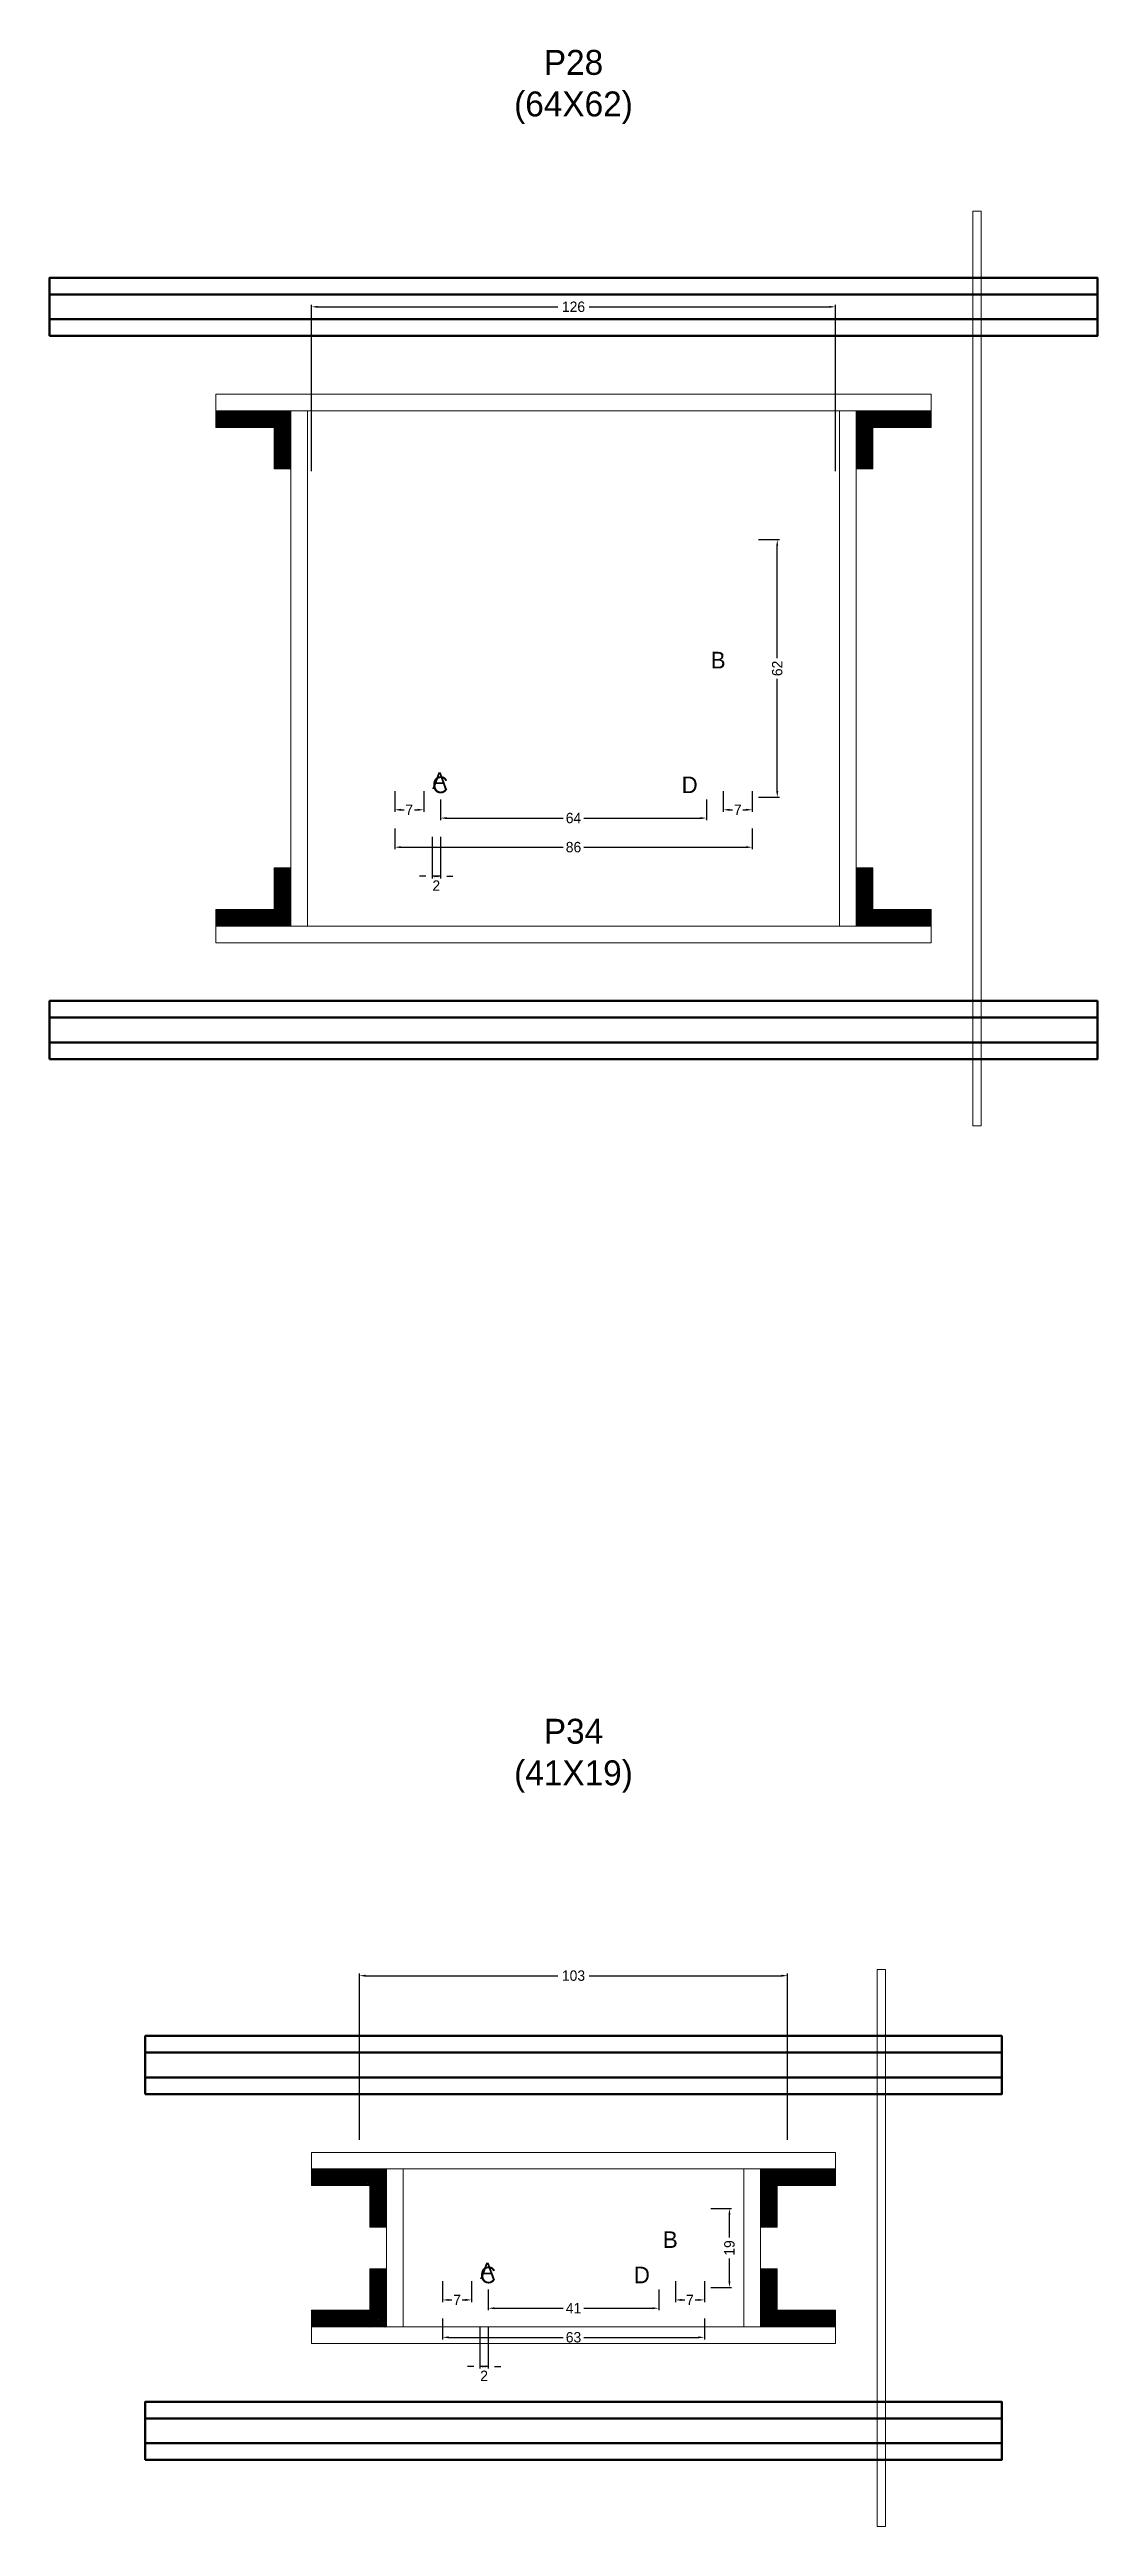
# Model space of a CAD drawing. Header units: centimetres. Extents: x -12000 to 4115, y -10266 to 2668.
# Drawn here: x -126 to 126, y -5247 to -4651 of the extents above; entities that cross this region are included whole.
import ezdxf

# ---------------------------------------------------------------- set-up
doc = ezdxf.new("R2010")
doc.units = ezdxf.units.CM
for name, color, linetype in [('COTA', 241, 'Continuous'), ('GRAVATA', 224, 'Continuous'), ('Hachura', 251, 'Continuous'), ('NOMENCLATURA', 7, 'Continuous'), ('SARRAFO', 251, 'Continuous')]:
    doc.layers.add(name, color=color, linetype=linetype)
doc.dimstyles.new('cotax2', dxfattribs={"dimtxt": 2.5, "dimasz": 1.5, "dimexe": 0.5, "dimexo": 0.5, "dimgap": 0.5, "dimtad": 1, "dimcen": 2.5, "dimazin": 3, "dimtfac": 1, "dimtmove": 0, "dimatfit": 3})

msp = doc.modelspace()

# ---------------------------------------------------------------- texts
at = {"layer": 'NOMENCLATURA'}
for s, p in [('B', (33, -4800)), ('A', (-34, -4829)), ('C', (-34, -4830)), ('D', (26, -4830)), ('B', (21.5, -5180)), ('A', (-22.5, -5187.5)), ('C', (-22.5, -5188.5)), ('D', (14.5, -5188.5))]:
    msp.add_text(s, height=4, dxfattribs=at).set_placement(p)
at = {"layer": 'NOMENCLATURA', "char_height": 6, "attachment_point": 8}
for s, insert in [('P28\\P(64X62)', (0, -4669)), ('P34\\P(41X19)', (0, -5070.5))]:
    msp.add_mtext(s, dxfattribs=dict(at, insert=insert))

# ---------------------------------------------------------------- blocks, each defined once
blk = doc.blocks.new('_CLOSEDFILLED')
at = {"color": 0, "linetype": 'BYBLOCK'}
blk.add_solid([(-1, 0.16), (0, 0), (-1, -0.16)], dxfattribs=at)
blk = doc.blocks.new('*D378')
for p, q in [((-31.5, -5197), (-31.5, -5202)), ((-30, -5201.5), (-2.5, -5201.5)), ((2.5, -5201.5), (30, -5201.5)), ((31.5, -5197), (31.5, -5202))]:
    blk.add_line(p, q)
at = {"layer": 'Defpoints'}
for p in [(-31.5, -5196.5), (-31.5, -5201.5), (31.5, -5196.5)]:
    blk.add_point(p, dxfattribs=at)
at = {"layer": 'COTA', "xscale": 1.5, "yscale": 1.5, "rotation": 180}
blk.add_blockref('_CLOSEDFILLED', (-31.5, -5201.5), dxfattribs=at)
at = {"layer": 'COTA', "xscale": 1.5, "yscale": 1.5}
blk.add_blockref('_CLOSEDFILLED', (31.5, -5201.5), dxfattribs=at)
at = {"layer": 'COTA', "insert": (0, -5201.5), "char_height": 2.5, "attachment_point": 5}
blk.add_mtext('63', dxfattribs=at)
blk = doc.blocks.new('*D379')
for p, q in [((-20.5, -5190), (-20.5, -5195)), ((20.5, -5190), (20.5, -5195)), ((-19, -5194.5), (-2.5, -5194.5)), ((2.5, -5194.5), (19, -5194.5))]:
    blk.add_line(p, q)
at = {"layer": 'Defpoints'}
for p in [(-20.5, -5189.5), (20.5, -5189.5), (-20.5, -5194.5)]:
    blk.add_point(p, dxfattribs=at)
at = {"layer": 'COTA', "xscale": 1.5, "yscale": 1.5, "rotation": 180}
blk.add_blockref('_CLOSEDFILLED', (-20.5, -5194.5), dxfattribs=at)
at = {"layer": 'COTA', "xscale": 1.5, "yscale": 1.5}
blk.add_blockref('_CLOSEDFILLED', (20.5, -5194.5), dxfattribs=at)
at = {"layer": 'COTA', "insert": (0, -5194.5), "char_height": 2.5, "attachment_point": 5}
blk.add_mtext('41', dxfattribs=at)
blk = doc.blocks.new('*D380')
for p, q in [((33, -5170.5), (38, -5170.5)), ((37.5, -5177.5), (37.5, -5172)), ((37.5, -5188), (37.5, -5182.5)), ((33, -5189.5), (38, -5189.5))]:
    blk.add_line(p, q)
at = {"layer": 'Defpoints'}
for p in [(32.5, -5170.5), (32.5, -5189.5), (37.5, -5189.5)]:
    blk.add_point(p, dxfattribs=at)
at = {"layer": 'COTA', "xscale": 1.5, "yscale": 1.5}
for p, rotation in [((37.5, -5170.5), 90), ((37.5, -5189.5), 270)]:
    blk.add_blockref('_CLOSEDFILLED', p, dxfattribs=dict(at, rotation=rotation))
at = {"layer": 'COTA', "insert": (37.5, -5180), "char_height": 2.5, "attachment_point": 5, "rotation": 90}
blk.add_mtext('19', dxfattribs=at)
blk = doc.blocks.new('*D381')
for p, q in [((-31.5, -5188), (-31.5, -5193)), ((-24.5, -5188), (-24.5, -5193)), ((-30, -5192.5), (-29.25, -5192.5)), ((-26.75, -5192.5), (-26, -5192.5))]:
    blk.add_line(p, q)
at = {"layer": 'Defpoints'}
for p in [(-31.5, -5187.5), (-24.5, -5187.5), (-31.5, -5192.5)]:
    blk.add_point(p, dxfattribs=at)
at = {"layer": 'COTA', "xscale": 1.5, "yscale": 1.5, "rotation": 180}
blk.add_blockref('_CLOSEDFILLED', (-31.5, -5192.5), dxfattribs=at)
at = {"layer": 'COTA', "xscale": 1.5, "yscale": 1.5}
blk.add_blockref('_CLOSEDFILLED', (-24.5, -5192.5), dxfattribs=at)
at = {"layer": 'COTA', "insert": (-28, -5192.5), "char_height": 2.5, "attachment_point": 5}
blk.add_mtext('7', dxfattribs=at)
blk = doc.blocks.new('*D382')
for p, q in [((24.5, -5188), (24.5, -5193)), ((31.5, -5188), (31.5, -5193)), ((26, -5192.5), (26.75, -5192.5)), ((29.25, -5192.5), (30, -5192.5))]:
    blk.add_line(p, q)
at = {"layer": 'Defpoints'}
for p in [(24.5, -5187.5), (31.5, -5187.5), (24.5, -5192.5)]:
    blk.add_point(p, dxfattribs=at)
at = {"layer": 'COTA', "xscale": 1.5, "yscale": 1.5, "rotation": 180}
blk.add_blockref('_CLOSEDFILLED', (24.5, -5192.5), dxfattribs=at)
at = {"layer": 'COTA', "xscale": 1.5, "yscale": 1.5}
blk.add_blockref('_CLOSEDFILLED', (31.5, -5192.5), dxfattribs=at)
at = {"layer": 'COTA', "insert": (28, -5192.5), "char_height": 2.5, "attachment_point": 5}
blk.add_mtext('7', dxfattribs=at)
blk = doc.blocks.new('*D383')
for p, q in [((-51.5, -5154), (-51.5, -5114)), ((-50, -5114.5), (-3.75, -5114.5)), ((3.75, -5114.5), (50, -5114.5)), ((51.5, -5154), (51.5, -5114))]:
    blk.add_line(p, q)
at = {"layer": 'Defpoints'}
for p in [(-51.5, -5114.5), (-51.5, -5154.5), (51.5, -5154.5)]:
    blk.add_point(p, dxfattribs=at)
at = {"layer": 'COTA', "xscale": 1.5, "yscale": 1.5, "rotation": 180}
blk.add_blockref('_CLOSEDFILLED', (-51.5, -5114.5), dxfattribs=at)
at = {"layer": 'COTA', "xscale": 1.5, "yscale": 1.5}
blk.add_blockref('_CLOSEDFILLED', (51.5, -5114.5), dxfattribs=at)
at = {"layer": 'COTA', "insert": (0, -5114.5), "char_height": 2.5, "attachment_point": 5}
blk.add_mtext('103', dxfattribs=at)
blk = doc.blocks.new('*D352')
for p, q in [((-43, -4838.5), (-43, -4843.5)), ((43, -4838.5), (43, -4843.5)), ((-41.5, -4843), (-2.5, -4843)), ((2.5, -4843), (41.5, -4843))]:
    blk.add_line(p, q)
at = {"layer": 'Defpoints'}
for p in [(-43, -4838), (43, -4838), (-43, -4843)]:
    blk.add_point(p, dxfattribs=at)
at = {"layer": 'COTA', "xscale": 1.5, "yscale": 1.5, "rotation": 180}
blk.add_blockref('_CLOSEDFILLED', (-43, -4843), dxfattribs=at)
at = {"layer": 'COTA', "xscale": 1.5, "yscale": 1.5}
blk.add_blockref('_CLOSEDFILLED', (43, -4843), dxfattribs=at)
at = {"layer": 'COTA', "insert": (0, -4843), "char_height": 2.5, "attachment_point": 5}
blk.add_mtext('86', dxfattribs=at)
blk = doc.blocks.new('*D353')
for p, q in [((-32, -4831.5), (-32, -4836.5)), ((32, -4831.5), (32, -4836.5)), ((-30.5, -4836), (-2.5, -4836)), ((2.5, -4836), (30.5, -4836))]:
    blk.add_line(p, q)
at = {"layer": 'Defpoints'}
for p in [(-32, -4831), (32, -4831), (-32, -4836)]:
    blk.add_point(p, dxfattribs=at)
at = {"layer": 'COTA', "xscale": 1.5, "yscale": 1.5, "rotation": 180}
blk.add_blockref('_CLOSEDFILLED', (-32, -4836), dxfattribs=at)
at = {"layer": 'COTA', "xscale": 1.5, "yscale": 1.5}
blk.add_blockref('_CLOSEDFILLED', (32, -4836), dxfattribs=at)
at = {"layer": 'COTA', "insert": (0, -4836), "char_height": 2.5, "attachment_point": 5}
blk.add_mtext('64', dxfattribs=at)
blk = doc.blocks.new('*D354')
for p, q in [((44.5, -4769), (49.5, -4769)), ((49, -4797.5), (49, -4770.5)), ((49, -4829.5), (49, -4802.5)), ((44.5, -4831), (49.5, -4831))]:
    blk.add_line(p, q)
at = {"layer": 'Defpoints'}
for p in [(44, -4769), (44, -4831), (49, -4831)]:
    blk.add_point(p, dxfattribs=at)
at = {"layer": 'COTA', "xscale": 1.5, "yscale": 1.5}
for p, rotation in [((49, -4769), 90), ((49, -4831), 270)]:
    blk.add_blockref('_CLOSEDFILLED', p, dxfattribs=dict(at, rotation=rotation))
at = {"layer": 'COTA', "insert": (49, -4800), "char_height": 2.5, "attachment_point": 5, "rotation": 90}
blk.add_mtext('62', dxfattribs=at)
blk = doc.blocks.new('*D355')
for p, q in [((-43, -4829.5), (-43, -4834.5)), ((-36, -4829.5), (-36, -4834.5)), ((-41.5, -4834), (-40.75, -4834)), ((-38.25, -4834), (-37.5, -4834))]:
    blk.add_line(p, q)
at = {"layer": 'Defpoints'}
for p in [(-43, -4829), (-36, -4829), (-43, -4834)]:
    blk.add_point(p, dxfattribs=at)
at = {"layer": 'COTA', "xscale": 1.5, "yscale": 1.5, "rotation": 180}
blk.add_blockref('_CLOSEDFILLED', (-43, -4834), dxfattribs=at)
at = {"layer": 'COTA', "xscale": 1.5, "yscale": 1.5}
blk.add_blockref('_CLOSEDFILLED', (-36, -4834), dxfattribs=at)
at = {"layer": 'COTA', "insert": (-39.5, -4834), "char_height": 2.5, "attachment_point": 5}
blk.add_mtext('7', dxfattribs=at)
blk = doc.blocks.new('*D356')
for p, q in [((36, -4829.5), (36, -4834.5)), ((43, -4829.5), (43, -4834.5)), ((37.5, -4834), (38.25, -4834)), ((40.75, -4834), (41.5, -4834))]:
    blk.add_line(p, q)
at = {"layer": 'Defpoints'}
for p in [(36, -4829), (43, -4829), (36, -4834)]:
    blk.add_point(p, dxfattribs=at)
at = {"layer": 'COTA', "xscale": 1.5, "yscale": 1.5, "rotation": 180}
blk.add_blockref('_CLOSEDFILLED', (36, -4834), dxfattribs=at)
at = {"layer": 'COTA', "xscale": 1.5, "yscale": 1.5}
blk.add_blockref('_CLOSEDFILLED', (43, -4834), dxfattribs=at)
at = {"layer": 'COTA', "insert": (39.5, -4834), "char_height": 2.5, "attachment_point": 5}
blk.add_mtext('7', dxfattribs=at)
blk = doc.blocks.new('*D357')
for p, q in [((-63, -4752.5), (-63, -4712.5)), ((-61.5, -4713), (-3.75, -4713)), ((3.75, -4713), (61.5, -4713)), ((63, -4752.5), (63, -4712.5))]:
    blk.add_line(p, q)
at = {"layer": 'Defpoints'}
for p in [(-63, -4713), (-63, -4753), (63, -4753)]:
    blk.add_point(p, dxfattribs=at)
at = {"layer": 'COTA', "xscale": 1.5, "yscale": 1.5, "rotation": 180}
blk.add_blockref('_CLOSEDFILLED', (-63, -4713), dxfattribs=at)
at = {"layer": 'COTA', "xscale": 1.5, "yscale": 1.5}
blk.add_blockref('_CLOSEDFILLED', (63, -4713), dxfattribs=at)
at = {"layer": 'COTA', "insert": (0, -4713), "char_height": 2.5, "attachment_point": 5}
blk.add_mtext('126', dxfattribs=at)

# ---------------------------------------------------------------- dimensions: what is measured, and where the dimension line sits
at = {"layer": 'COTA'}
for base, p1, p2, picture, middle in [((-63, -4713), (-63, -4753), (63, -4753), '*D357', (0, -4713)), ((-43, -4834), (-43, -4829), (-36, -4829), '*D355', (-39.5, -4834)), ((-32, -4836), (-32, -4831), (32, -4831), '*D353', (0, -4836)), ((36, -4834), (36, -4829), (43, -4829), '*D356', (39.5, -4834)), ((-43, -4843), (-43, -4838), (43, -4838), '*D352', (0, -4843)), ((-51.5, -5114.5), (-51.5, -5154.5), (51.5, -5154.5), '*D383', (0, -5114.5)), ((-31.5, -5192.5), (-31.5, -5187.5), (-24.5, -5187.5), '*D381', (-28, -5192.5)), ((-20.5, -5194.5), (-20.5, -5189.5), (20.5, -5189.5), '*D379', (0, -5194.5)), ((24.5, -5192.5), (24.5, -5187.5), (31.5, -5187.5), '*D382', (28, -5192.5)), ((-31.5, -5201.5), (-31.5, -5196.5), (31.5, -5196.5), '*D378', (0, -5201.5))]:
    dim = msp.add_linear_dim(base=base, p1=p1, p2=p2, dimstyle='cotax2', dxfattribs=at)
    dim.commit()
    dim.dimension.update_dxf_attribs({"geometry": picture, "text_midpoint": middle})
for base, p1, p2, picture, middle in [((49, -4831), (44, -4831), (44, -4769), '*D354', (49, -4800)), ((37.5, -5189.5), (32.5, -5189.5), (32.5, -5170.5), '*D380', (37.5, -5180))]:
    dim = msp.add_linear_dim(base=base, p1=p1, p2=p2, angle=90, dimstyle='cotax2', dxfattribs=at)
    dim.commit()
    dim.dimension.update_dxf_attribs({"geometry": picture, "text_midpoint": middle})
for base, p1, p2 in [((-32, -4850), (-32, -4840), (-34, -4840)), ((-20.5, -5208.5), (-20.5, -5198.5), (-22.5, -5198.5))]:
    msp.add_linear_dim(base=base, p1=p1, p2=p2, dimstyle='cotax2', dxfattribs=at).render()

# ---------------------------------------------------------------- hatches: boundary and pattern name
at = {"layer": 'SARRAFO'}
h = msp.add_hatch(dxfattribs=at)
h.set_pattern_fill('SOLID', scale=2)
h.paths.add_polyline_path([(-86, -4742), (-72, -4742), (-72, -4738), (-86, -4738)])
h = msp.add_hatch(dxfattribs=at)
h.set_pattern_fill('SOLID', scale=2)
h.paths.add_polyline_path([(-72, -4752), (-68, -4752), (-68, -4738), (-72, -4738)])
h = msp.add_hatch(dxfattribs=at)
h.set_pattern_fill('SOLID', scale=2)
h.paths.add_polyline_path([(68, -4752), (72, -4752), (72, -4738), (68, -4738)])
h = msp.add_hatch(dxfattribs=at)
h.set_pattern_fill('SOLID', scale=2)
h.paths.add_polyline_path([(72, -4742), (86, -4742), (86, -4738), (72, -4738)])
h = msp.add_hatch(dxfattribs=at)
h.set_pattern_fill('SOLID', scale=2)
h.paths.add_polyline_path([(-72, -4862), (-68, -4862), (-68, -4848), (-72, -4848)])
h = msp.add_hatch(dxfattribs=at)
h.set_pattern_fill('SOLID', scale=2)
h.paths.add_polyline_path([(68, -4862), (72, -4862), (72, -4848), (68, -4848)])
h = msp.add_hatch(dxfattribs=at)
h.set_pattern_fill('SOLID', scale=2)
h.paths.add_polyline_path([(-86, -4862), (-72, -4862), (-72, -4858), (-86, -4858)])
h = msp.add_hatch(dxfattribs=at)
h.set_pattern_fill('SOLID', scale=2)
h.paths.add_polyline_path([(72, -4862), (86, -4862), (86, -4858), (72, -4858)])
h = msp.add_hatch(dxfattribs=at)
h.set_pattern_fill('SOLID', scale=2)
h.paths.add_polyline_path([(-63, -5165), (-49, -5165), (-49, -5161), (-63, -5161)])
h = msp.add_hatch(dxfattribs=at)
h.set_pattern_fill('SOLID', scale=2)
h.paths.add_polyline_path([(-49, -5175), (-45, -5175), (-45, -5161), (-49, -5161)])
h = msp.add_hatch(dxfattribs=at)
h.set_pattern_fill('SOLID', scale=2)
h.paths.add_polyline_path([(45, -5175), (49, -5175), (49, -5161), (45, -5161)])
h = msp.add_hatch(dxfattribs=at)
h.set_pattern_fill('SOLID', scale=2)
h.paths.add_polyline_path([(49, -5165), (63, -5165), (63, -5161), (49, -5161)])
h = msp.add_hatch(dxfattribs=at)
h.set_pattern_fill('SOLID', scale=2)
h.paths.add_polyline_path([(-49, -5199), (-45, -5199), (-45, -5185), (-49, -5185)])
h = msp.add_hatch(dxfattribs=at)
h.set_pattern_fill('SOLID', scale=2)
h.paths.add_polyline_path([(45, -5199), (49, -5199), (49, -5185), (45, -5185)])
h = msp.add_hatch(dxfattribs=at)
h.set_pattern_fill('SOLID', scale=2)
h.paths.add_polyline_path([(-63, -5199), (-49, -5199), (-49, -5195), (-63, -5195)])
h = msp.add_hatch(dxfattribs=at)
h.set_pattern_fill('SOLID', scale=2)
h.paths.add_polyline_path([(49, -5199), (63, -5199), (63, -5195), (49, -5195)])

# ---------------------------------------------------------------- linework, layer by layer
at = {"layer": 'GRAVATA', "lineweight": 50}
for points in [[(-126, -4720), (126, -4720), (126, -4706), (-126, -4706)], [(-126, -4716), (126, -4716), (126, -4710), (-126, -4710)], [(-126, -4894), (126, -4894), (126, -4880), (-126, -4880)], [(-126, -4890), (126, -4890), (126, -4884), (-126, -4884)], [(-103, -5143), (103, -5143), (103, -5129), (-103, -5129)], [(-103, -5139), (103, -5139), (103, -5133), (-103, -5133)], [(-103, -5231), (103, -5231), (103, -5217), (-103, -5217)], [(-103, -5227), (103, -5227), (103, -5221), (-103, -5221)]]:
    msp.add_lwpolyline(points, close=True, dxfattribs=at)
at = {"layer": 'Hachura', "lineweight": 13}
for points in [[(96, -4910), (98, -4910), (98, -4690), (96, -4690)], [(73, -5247), (75, -5247), (75, -5113), (73, -5113)]]:
    msp.add_lwpolyline(points, close=True, dxfattribs=at)
at = {"layer": 'Hachura', "lineweight": 18}
for points in [[(-86, -4738), (86, -4738), (86, -4734), (-86, -4734)], [(-68, -4862), (-64, -4862), (-64, -4738), (-68, -4738)], [(64, -4862), (68, -4862), (68, -4738), (64, -4738)], [(-86, -4866), (86, -4866), (86, -4862), (-86, -4862)], [(-63, -5161), (63, -5161), (63, -5157), (-63, -5157)], [(-45, -5199), (-41, -5199), (-41, -5161), (-45, -5161)], [(41, -5199), (45, -5199), (45, -5161), (41, -5161)], [(-63, -5203), (63, -5203), (63, -5199), (-63, -5199)]]:
    msp.add_lwpolyline(points, close=True, dxfattribs=at)
at = {"layer": 'SARRAFO', "lineweight": 13}
for points in [[(-86, -4742), (-72, -4742), (-72, -4738), (-86, -4738)], [(-72, -4752), (-68, -4752), (-68, -4738), (-72, -4738)], [(68, -4752), (72, -4752), (72, -4738), (68, -4738)], [(72, -4742), (86, -4742), (86, -4738), (72, -4738)], [(-72, -4862), (-68, -4862), (-68, -4848), (-72, -4848)], [(68, -4862), (72, -4862), (72, -4848), (68, -4848)], [(-86, -4862), (-72, -4862), (-72, -4858), (-86, -4858)], [(72, -4862), (86, -4862), (86, -4858), (72, -4858)], [(-63, -5165), (-49, -5165), (-49, -5161), (-63, -5161)], [(-49, -5175), (-45, -5175), (-45, -5161), (-49, -5161)], [(45, -5175), (49, -5175), (49, -5161), (45, -5161)], [(49, -5165), (63, -5165), (63, -5161), (49, -5161)], [(-49, -5199), (-45, -5199), (-45, -5185), (-49, -5185)], [(45, -5199), (49, -5199), (49, -5185), (45, -5185)], [(-63, -5199), (-49, -5199), (-49, -5195), (-63, -5195)], [(49, -5199), (63, -5199), (63, -5195), (49, -5195)]]:
    msp.add_lwpolyline(points, close=True, dxfattribs=at)

msp.set_redraw_order([(e.dxf.handle, doc.entitydb.next_handle()) for e in msp.query("TEXT MTEXT ATTDEF DIMENSION ARC_DIMENSION")])  # texts and dimensions are drawn at this point

doc.saveas('drawing.dxf')
